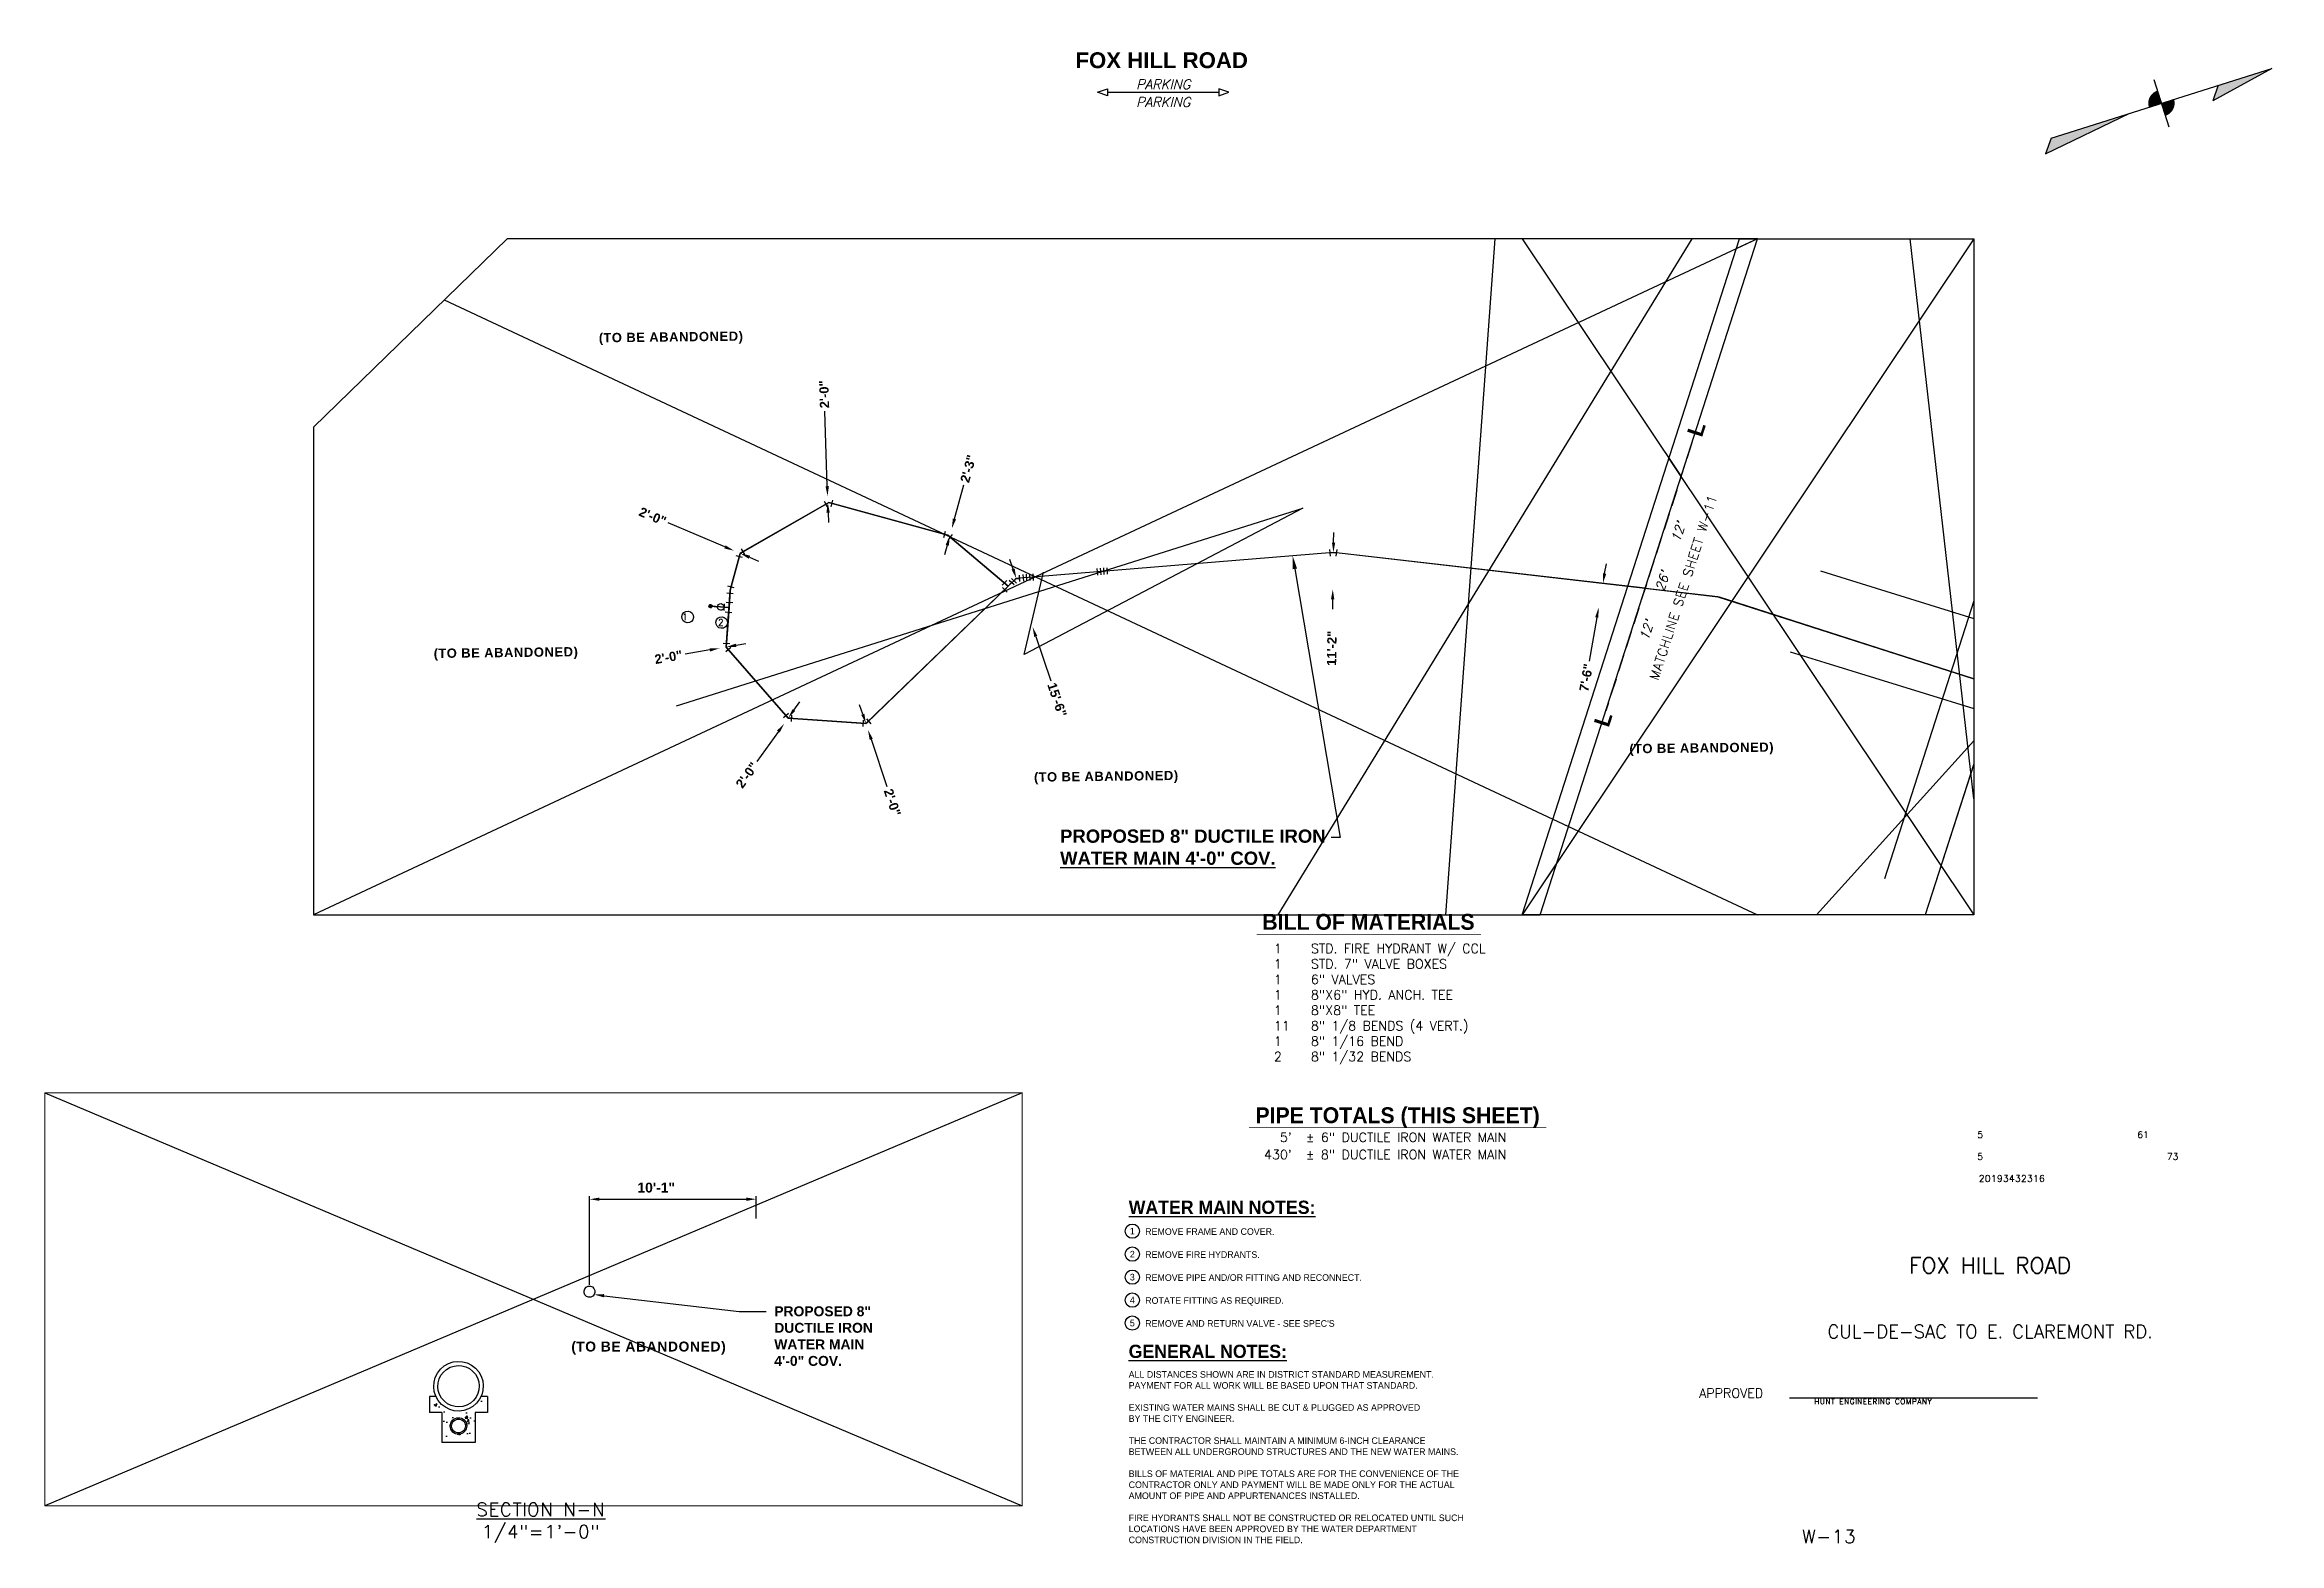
# Paper-space layout 'W13' of a CAD drawing. Header units: feet. Extents: x 1.6 to 35.3, y 0.8 to 23.4.
# The model-space entities are those that its viewports show. They can reach past a viewport. Long polylines and large blocks are cut down to what shows.
import ezdxf
from ezdxf import colors
from ezdxf.entities.mleader import LeaderData, LeaderLine
from ezdxf.enums import TextEntityAlignment as Align
from ezdxf.math import Vec2, Vec3

# ---------------------------------------------------------------- set-up
doc = ezdxf.new("R2010")
doc.units = ezdxf.units.FT
doc.header["$LTSCALE"] = 20
doc.linetypes.add('DASHED2', pattern=[0.375, 0.25, -0.125])
for name, color, linetype, plot in [('_Non-Plottable Layer', 21, 'Continuous', False), ('CALC', 10, 'Continuous', False), ('VIEWPORT', 5, 'Continuous', False)]:
    doc.layers.add(name, color=color, linetype=linetype, plot=plot)
for name, color, linetype in [('AlbertToolLayer', 40, 'Continuous'), ('BORDER', 4, 'Continuous'), ('C-EX-DIMENSION', 10, 'Continuous'), ('C-EX-ROW', 4, 'Continuous'), ('C-PR-WATER', 4, 'Continuous'), ('C-PR-WATER-ABAND', 3, 'Continuous'), ('C-PR-WATER-ABAND-OFF', 3, 'Continuous'), ('C-PR-WATER-DIM', 4, 'Continuous'), ('C-PR-WATER-FITTING', 4, 'Continuous'), ('C-PR-WATER-TXT', 4, 'Continuous'), ('C-PR-WATER-TXT (W-2)', 4, 'Continuous'), ('C-PR-WATER-TXT-#', 6, 'Continuous'), ('G-HATCH', 252, 'Continuous'), ('NOTES', 7, 'Continuous'), ('SECTION-UTILITIES', 2, 'Continuous')]:
    doc.layers.add(name, color=color, linetype=linetype)
doc.layers.add('C-EX-ROAD-NAME', color=3, linetype='Continuous', lineweight=30)
doc.styles.add('ARIAL', font='arialbd.ttf', dxfattribs={"height": 0.24})
doc.styles.add('BOLD', font='BOLD.SHX')
doc.styles.add('Copy of PROPOSED', font='arialbd.ttf', dxfattribs={"height": 0.6})
doc.styles.add('EXISTING', font='simplex.shx', dxfattribs={"oblique": 15, "height": 2.8})
doc.styles.add('L100', font='MONOPLEX', dxfattribs={"height": 2})
doc.styles.add('L140Proposed', font='simplex.shx', dxfattribs={"height": 1.6})
doc.styles.add('PROPOSED', font='simplex.shx')
doc.styles.add('PROPOSED PLAN', font='arialbd.ttf', dxfattribs={"height": 2.8})
doc.styles.add('PROPOSED SECTION', font='arialbd.ttf')
doc.styles.add('Simplex Ob', font='simplex.shx', dxfattribs={"oblique": 15})
doc.styles.add('SL80', font='simplex.shx', dxfattribs={"oblique": 15, "height": 1.6})
doc.styles.get("Standard").update_dxf_attribs({"font": 'simplex.shx'})
doc.dimstyles.new('Copy of PWD Proposed Section', dxfattribs={"dimtxt": 0.6, "dimasz": 0.6, "dimexe": 0.18, "dimexo": 0.0625, "dimgap": 0.07, "dimtad": 0, "dimdec": 0, "dimlfac": 12, "dimzin": 1, "dimdsep": 46, "dimlunit": 4, "dimtxsty": 'Copy of PROPOSED', "dimcen": 0, "dimclrd": 3, "dimclre": 256, "dimclrt": 3, "dimadec": 1, "dimazin": 0, "dimtfac": 1, "dimtdec": 0, "dimtmove": 2, "dimatfit": 2, "dimfxl": 0.18, "dimfrac": 2, "dimtolj": 1, "dimtzin": 0, "dimlwd": -1, "dimarcsym": 0})
doc.dimstyles.new('PWD Proposed', dxfattribs={"dimtxt": 2.8, "dimasz": 3, "dimexe": 0.18, "dimexo": 0.0625, "dimgap": 1, "dimtad": 0, "dimdec": 0, "dimlfac": 12, "dimzin": 1, "dimdsep": 46, "dimlunit": 4, "dimtxsty": 'PROPOSED PLAN', "dimcen": 0, "dimse1": 1, "dimse2": 1, "dimclrd": 256, "dimclrt": 3, "dimadec": 1, "dimazin": 0, "dimtfac": 1, "dimtdec": 0, "dimtofl": 0, "dimtmove": 0, "dimatfit": 1, "dimfxl": 0.18, "dimfrac": 2, "dimtolj": 1, "dimtzin": 0, "dimlwd": -1, "dimarcsym": 0})

psp = doc.layouts.new('W13')

# ---------------------------------------------------------------- texts
at = {"layer": 'BORDER', "color": 4, "linetype": 'DASHED2', "ltscale": 0.05, "char_height": 0.24, "width": 1.77635683940025e-15, "attachment_point": 5, "rotation": 72.1827, "style": 'ARIAL'}
for insert in [(26.528, 17.608), (25.119, 13.223)]:
    psp.add_mtext('L', dxfattribs=dict(at, insert=insert))
at = {"layer": 'BORDER', "color": 4, "insert": (26.398, 15.195), "char_height": 0.14, "width": 6.0853, "attachment_point": 8, "rotation": 72.1827, "style": 'PROPOSED'}
psp.add_mtext('{\\T1.063;MATCHLINE SEE SHEET W-11}', dxfattribs=at)
at = {"layer": 'BORDER', "color": 4, "attachment_point": 5, "style": 'PROPOSED'}
for s, insert, char_height, width in [('FOX HILL ROAD', (30.969, 4.969), 0.24, 4.59784), ('CUL-DE-SAC TO E. CLAREMONT RD.', (30.969, 3.969), 0.19995, 7.31273)]:
    psp.add_mtext(s, dxfattribs=dict(at, insert=insert, char_height=char_height, width=width))
at = {"layer": 'BORDER', "color": 3, "attachment_point": 1, "style": 'PROPOSED'}
for s, insert, char_height, width in [('APPROVED', (26.572, 3.109), 0.14, 1.25), ('{\\T1.063; \\P\\H0.83295x;       W-13}', (27.104, 1.374), 0.24, 2.25668)]:
    psp.add_mtext(s, dxfattribs=dict(at, insert=insert, char_height=char_height, width=width))
at = {"layer": 'BORDER', "insert": (9.062, 1.379), "char_height": 0.2, "width": 5, "attachment_point": 2, "style": 'PROPOSED'}
psp.add_mtext('{\\T1.063;\\LSECTION N-N\\P\\l1/4"=1\'-0"}', dxfattribs=at)
at = {"layer": 'C-EX-DIMENSION', "insert": (26.016, 15.309), "char_height": 0.14, "width": 2.28477, "attachment_point": 5, "rotation": 72.1827, "style": 'SL80'}
psp.add_mtext("12'     26'     12'", dxfattribs=at)
at = {"layer": 'C-EX-ROAD-NAME', "insert": (18.446, 23.303), "char_height": 0.24, "width": 6.96485, "attachment_point": 2, "style": 'EXISTING'}
psp.add_mtext('\\pxqc;{\\fArial|b1|i0|c0|p34;\\Q0;FOX HILL ROAD}', dxfattribs=at)
at = {"layer": 'NOTES', "style": 'BOLD'}
for s, p in [('BILL OF MATERIALS%%U', (21.572, 10.042)), ('PIPE TOTALS (THIS SHEET)', (22.012, 7.119))]:
    psp.add_text(s, height=0.24, dxfattribs=at).set_placement(p, align=Align.CENTER)
at = {"layer": 'NOTES'}
for s, height, style, p in [('5      ', 0.1, 'PROPOSED', (30.776, 6.895)), ('61', 0.1, 'PROPOSED', (33.196, 6.895)), ('5      ', 0.1, 'PROPOSED', (30.776, 6.564)), ('73', 0.1, 'PROPOSED', (33.642, 6.564)), ('%%UGENERAL NOTES:', 0.2, 'BOLD', (17.947, 3.571))]:
    psp.add_text(s, height=height, dxfattribs=dict(at, style=style)).set_placement(p)
at = {"layer": 'NOTES', "char_height": 0.1452, "attachment_point": 5, "rotation": 359.9887, "style": 'Simplex Ob'}
for insert, width in [((18.469, 22.82), 2.74099), ((18.469, 22.55), 1.77335)]:
    psp.add_mtext('PARKING', dxfattribs=dict(at, insert=insert, width=width))
at = {"layer": 'NOTES', "attachment_point": 1}
for s, insert, char_height, width, style in [('\\A1;1^ISTD. FIRE HYDRANT W/ CCL\\P1^ISTD. 7" VALVE BOXES\\P1^I6" VALVES\\P1^I8"X6" HYD. ANCH. TEE\\P1^I8"X8" TEE\\P11^I8" 1/8 BENDS (4 VERT.)\\P1^I8" 1/16 BEND\\P2^I8" 1/32 BENDS', (20.142, 9.829), 0.14, 3.80478, 'L140Proposed'), ('\\pxql;{\\H1.067x;\\Q0;\\T1.063;20193432316}', (30.798, 6.333), 0.09375, 4.74122, 'EXISTING'), ('ALL DISTANCES SHOWN ARE IN DISTRICT STANDARD MEASUREMENT.\\PPAYMENT FOR ALL WORK WILL BE BASED UPON THAT STANDARD.\\P\\PEXISTING WATER MAINS SHALL BE CUT & PLUGGED AS APPROVED\\PBY THE CITY ENGINEER.\\P\\PTHE CONTRACTOR SHALL MAINTAIN A MINIMUM 6-INCH CLEARANCE\\PBETWEEN ALL UNDERGROUND STRUCTURES AND THE NEW WATER MAINS.\\P\\PBILLS OF MATERIAL AND PIPE TOTALS ARE FOR THE CONVENIENCE OF THE CONTRACTOR ONLY AND PAYMENT WILL BE MADE ONLY FOR THE ACTUAL AMOUNT OF PIPE AND APPURTENANCES INSTALLED.\\P\\PFIRE HYDRANTS SHALL NOT BE CONSTRUCTED OR RELOCATED UNTIL SUCH LOCATIONS HAVE BEEN APPROVED BY THE WATER DEPARTMENT CONSTRUCTION DIVISION IN THE FIELD.', (17.947, 3.372), 0.1, 5.33211, 'L100'), ('{\\T1.125;HUNT ENGINEERING COMPANY}', (28.311, 2.953), 0.08, 3.5, 'PROPOSED')]:
    psp.add_mtext(s, dxfattribs=dict(at, insert=insert, char_height=char_height, width=width, style=style))
at = {"layer": 'NOTES', "linetype": 'Continuous', "char_height": 0.14, "style": 'L140Proposed'}
for s, width, heights, insert, attachment_point in [("5'", 0.58143, [0.167], (20.414, 6.975), 3), ('\\pxql;%%P 6" DUCTILE IRON WATER MAIN', 4.08312, [0], (20.625, 6.975), 1), ("430'", 0.58143, [0.167], (20.414, 6.714), 3), ('\\pxql;%%P 8" DUCTILE IRON WATER MAIN', 4.08312, [0], (20.625, 6.714), 1)]:
    psp.add_mtext_dynamic_manual_height_columns(s, width=width, gutter_width=14, heights=heights, dxfattribs=dict(at, insert=insert, attachment_point=attachment_point))

msp = doc.modelspace()

# ---------------------------------------------------------------- texts
at = {"layer": 'C-PR-WATER-ABAND', "insert": (2707320.434, 271585.227, -97.826), "char_height": 0.6, "width": 11.04811, "attachment_point": 1, "rotation": 324.67389, "style": 'PROPOSED SECTION'}
msp.add_mtext('{\\T1.063;(TO BE ABANDONED)}', dxfattribs=at)
at = {"layer": 'C-PR-WATER-ABAND', "color": 4, "char_height": 2.8, "width": 48.18924, "attachment_point": 2, "rotation": 73.16547, "style": 'ARIAL'}
for insert in [(2706014.024, 270756.272), (2705968.048, 270582.031), (2705801.831, 270496.514), (2705877.785, 270420.214)]:
    msp.add_mtext('\\pxql;{\\T1.063;\\C3;(TO BE ABANDONED)}', dxfattribs=dict(at, insert=insert))
at = {"layer": 'C-PR-WATER-ABAND-OFF', "color": 4, "insert": (2705882.987, 270758.788), "char_height": 2.8, "width": 48.18924, "attachment_point": 2, "rotation": 325.07361, "style": 'ARIAL'}
msp.add_mtext('\\pxql;{\\T1.063;\\C3;(TO BE ABANDONED)}', dxfattribs=at)

# ---------------------------------------------------------------- blocks, each defined once
blk = doc.blocks.new('PWD Noth Arrow')
at = {"layer": 'BORDER'}
for points in [[(0, 18), (4, 15), (0, 35)], [(0, 4), (0, 0), (4, 0, 0.414214)], [(0, 0), (-4, 0, 0.414214), (0, -4)], [(0, -35), (4, -38), (0, -10)]]:
    blk.add_hatch(color=0, dxfattribs=at).paths.add_polyline_path(points)
at = {"layer": 'BORDER', "color": 0}
for p, q in [((0, -35), (0, 35)), ((0, 35), (4, 15)), ((0, 18), (4, 15)), ((-7.5, 0), (7.5, 0)), ((4, -38), (0, -10)), ((0, -35), (4, -38))]:
    blk.add_line(p, q, dxfattribs=at)
blk = doc.blocks.new('A$C6E5C789D')
at = {"layer": 'NOTES'}
for centre in [(17.341, 5.482), (17.341, 5.135), (17.341, 4.787), (17.341, 4.44), (17.341, 4.093)]:
    blk.add_circle(centre, 0.108, dxfattribs=at)
for s, height, style, p in [('%%uWATER MAIN NOTES:', 0.2, 'BOLD', (17.287, 5.743)), ('REMOVE FRAME AND COVER.', 0.1, 'L100', (17.536, 5.426)), ('REMOVE FIRE HYDRANTS.', 0.1, 'L100', (17.536, 5.078)), ('REMOVE PIPE AND/OR FITTING AND RECONNECT.', 0.1, 'L100', (17.536, 4.731)), ('ROTATE FITTING AS REQUIRED.', 0.1, 'L100', (17.536, 4.384)), ("REMOVE AND RETURN VALVE - SEE SPEC'S", 0.1, 'L100', (17.536, 4.037))]:
    blk.add_text(s, height=height, dxfattribs=dict(at, style=style)).set_placement(p)
at = {"layer": 'NOTES', "style": 'L100'}
for s, p in [('1', (17.341, 5.482)), ('2', (17.341, 5.135)), ('3', (17.341, 4.787)), ('4', (17.341, 4.44)), ('5', (17.341, 4.093))]:
    blk.add_text(s, height=0.1, dxfattribs=at).set_placement(p, align=Align.MIDDLE)
blk = doc.blocks.new('*U120')
at = {"layer": 'C-PR-WATER-FITTING'}
for p, q in [((0, -1.41), (-1.41, 0)), ((1, -1), (1, 1))]:
    blk.add_line(p, q, dxfattribs=at)
at = {"layer": 'C-PR-WATER-FITTING', "flags": 128}
blk.add_lwpolyline([(-0.71, -0.71), (0, 0), (1, 0)], dxfattribs=at)
blk = doc.blocks.new('*U117')
at = {"layer": 'C-PR-WATER-FITTING'}
for p, q in [((-0.54, -1.31), (-1.31, 0.54)), ((1, -1), (1, 1))]:
    blk.add_line(p, q, dxfattribs=at)
blk.add_lwpolyline([(-0.92, -0.38), (0, 0)], dxfattribs=at)
at = {"layer": 'C-PR-WATER-FITTING', "flags": 128}
blk.add_lwpolyline([(0, 0), (1, 0)], dxfattribs=at)
blk = doc.blocks.new('*U115')
at = {"layer": 'C-PR-WATER-FITTING'}
for p, q in [((-0.79, -1.18), (-1.18, 0.79)), ((1, -1), (1, 1))]:
    blk.add_line(p, q, dxfattribs=at)
blk.add_lwpolyline([(-0.98, -0.2), (0, 0)], dxfattribs=at)
at = {"layer": 'C-PR-WATER-FITTING', "flags": 128}
blk.add_lwpolyline([(0, 0), (1, 0)], dxfattribs=at)
blk = doc.blocks.new('*U116')
at = {"layer": 'C-PR-WATER-FITTING'}
for p, q in [((-0.1, 3.16), (1.81, 2.59)), ((-0.39, 2.2), (1.53, 1.63)), ((-0.96, 0.29), (0.96, -0.29)), ((-0.67, 1.24), (1.24, 0.67))]:
    blk.add_line(p, q, dxfattribs=at)
blk = doc.blocks.new('*U260')
at = {"layer": 'C-PR-WATER-FITTING'}
blk.add_line((1.11, 1.01), (-1.1, -1.02), dxfattribs=at)
for points in [[(-0.28, 1.77), (-1.75, 0.42)], [(1.78, 0.27), (0.43, 1.74)], [(0, -0.01), (-1.01, 1.1)], [(-0.43, -1.76), (-1.78, -0.28)]]:
    blk.add_lwpolyline(points, dxfattribs=at)
blk = doc.blocks.new('*U118')
at = {"layer": 'C-PR-WATER-FITTING'}
for p, q in [((1, -0.09), (-1, 0.09)), ((0.9, -1.09), (-1.09, -0.9)), ((0.81, -2.08), (-1.18, -1.9)), ((0.72, -3.08), (-1.27, -2.89))]:
    blk.add_line(p, q, dxfattribs=at)
blk = doc.blocks.new('*U119')
at = {"layer": 'C-PR-WATER-FITTING'}
for p, q in [((1, -0.09), (-1, 0.09)), ((0.9, -1.09), (-1.09, -0.9)), ((0.81, -2.08), (-1.18, -1.9)), ((0.72, -3.08), (-1.27, -2.89))]:
    blk.add_line(p, q, dxfattribs=at)
blk = doc.blocks.new('*U262')
at = {"layer": 'C-PR-WATER-FITTING'}
blk.add_line((-1.25, -0.83), (1.25, 0.82), dxfattribs=at)
for points in [[(0.7, 1.65), (1.8, -0.02)], [(-1.8, 0), (-0.7, -1.67)], [(-0.01, -1.81), (1.66, -0.71)], [(0, -0.01), (0.83, -1.26)]]:
    blk.add_lwpolyline(points, dxfattribs=at)
blk.add_circle((1.38, -2.09), 1, dxfattribs=at)
blk = doc.blocks.new('*U261')
at = {"layer": 'C-PR-WATER-FITTING'}
h = blk.add_hatch(color=256, dxfattribs=at)
h.dxf.hatch_style = 1
h.paths.add_polyline_path([(0.5, -0.01, 1), (-0.5, -0.01, 1)])
blk.add_circle((0, -0.01), 0.5, dxfattribs=at)
blk = doc.blocks.new('*D147')
at = {"layer": 'C-PR-WATER-DIM', "linetype": 'Continuous', "transparency": 16777216}
for p, q in [((2705987.8, 270798.93), (2705985.31, 270800.61)), ((2706000.4, 270790.43), (2706008.96, 270784.66))]:
    blk.add_line(p, q, dxfattribs=at)
at = {"layer": 'C-PR-WATER-DIM', "transparency": 16777216}
for points in [[(2705988.08, 270799.35), (2705987.52, 270798.52), (2705990.29, 270797.26)], [(2706000.68, 270790.85), (2706000.12, 270790.02), (2705997.91, 270792.11)]]:
    blk.add_solid(points, dxfattribs=at)
at = {"layer": 'C-PR-WATER-DIM', "transparency": 16777216, "insert": (2706013.16, 270781.83), "char_height": 2.8, "attachment_point": 5, "rotation": 325.9959, "style": 'PROPOSED PLAN'}
blk.add_mtext('\\A1;9\'-2"', dxfattribs=at)
blk = doc.blocks.new('*D153')
at = {"layer": 'C-PR-WATER-DIM', "linetype": 'Continuous', "transparency": 16777216}
for p, q in [((2705955.65, 270741.57), (2705952.99, 270742.96)), ((2705967.61, 270735.33), (2705979.5, 270729.12))]:
    blk.add_line(p, q, dxfattribs=at)
at = {"layer": 'C-PR-WATER-DIM', "transparency": 16777216}
for points in [[(2705955.88, 270742.02), (2705955.42, 270741.13), (2705958.31, 270740.19)], [(2705967.85, 270735.77), (2705967.38, 270734.88), (2705964.96, 270736.72)]]:
    blk.add_solid(points, dxfattribs=at)
at = {"layer": 'C-PR-WATER-DIM', "transparency": 16777216, "insert": (2705983.96, 270726.79), "char_height": 2.8, "attachment_point": 5, "rotation": 152.4253, "style": 'PROPOSED PLAN'}
blk.add_mtext('\\A1;7\'-6"', dxfattribs=at)
blk = doc.blocks.new('*D154')
at = {"layer": 'C-PR-WATER-DIM', "linetype": 'Continuous', "transparency": 16777216}
for p, q in [((2705922.05, 270666.25), (2705919.2, 270667.2)), ((2705938.32, 270660.83), (2705941.16, 270659.88))]:
    blk.add_line(p, q, dxfattribs=at)
at = {"layer": 'C-PR-WATER-DIM', "transparency": 16777216}
for points in [[(2705922.2, 270666.73), (2705921.89, 270665.78), (2705924.89, 270665.3)], [(2705938.48, 270661.3), (2705938.16, 270660.35), (2705935.47, 270661.77)]]:
    blk.add_solid(points, dxfattribs=at)
at = {"layer": 'C-PR-WATER-DIM', "transparency": 16777216, "insert": (2705952.38, 270656.11), "char_height": 2.8, "attachment_point": 5, "rotation": 161.5552, "style": 'PROPOSED PLAN'}
blk.add_mtext('\\A1;11\'-2"', dxfattribs=at)
blk = doc.blocks.new('*D155')
at = {"layer": 'C-PR-WATER-DIM', "linetype": 'Continuous', "transparency": 16777216}
for p, q in [((2705880.77, 270559.09), (2705871.8, 270564.88)), ((2705887.67, 270554.63), (2705890.19, 270553))]:
    blk.add_line(p, q, dxfattribs=at)
at = {"layer": 'C-PR-WATER-DIM', "transparency": 16777216}
for points in [[(2705881.04, 270559.51), (2705880.5, 270558.67), (2705883.29, 270557.46)], [(2705887.95, 270555.05), (2705887.4, 270554.21), (2705885.15, 270556.26)]]:
    blk.add_solid(points, dxfattribs=at)
at = {"layer": 'C-PR-WATER-DIM', "transparency": 16777216, "insert": (2705867.54, 270567.64), "char_height": 2.8, "attachment_point": 5, "rotation": 147.1483, "style": 'PROPOSED PLAN'}
blk.add_mtext('\\A1;2\'-3"', dxfattribs=at)
blk = doc.blocks.new('*D156')
at = {"layer": 'C-PR-WATER-DIM', "linetype": 'Continuous', "transparency": 16777216}
for p, q in [((2705859.74, 270525.39), (2705837.89, 270531.5)), ((2705867.44, 270523.23), (2705870.33, 270522.42))]:
    blk.add_line(p, q, dxfattribs=at)
at = {"layer": 'C-PR-WATER-DIM', "transparency": 16777216}
for points in [[(2705859.88, 270525.87), (2705859.61, 270524.9), (2705862.63, 270524.58)], [(2705867.58, 270523.71), (2705867.31, 270522.75), (2705864.56, 270524.04)]]:
    blk.add_solid(points, dxfattribs=at)
at = {"layer": 'C-PR-WATER-DIM', "transparency": 16777216, "insert": (2705833, 270532.87), "char_height": 2.8, "attachment_point": 5, "rotation": 164.3673, "style": 'PROPOSED PLAN'}
blk.add_mtext('\\A1;2\'-0"', dxfattribs=at)
blk = doc.blocks.new('*D157')
at = {"layer": 'C-PR-WATER-DIM', "linetype": 'Continuous', "transparency": 16777216}
for p, q in [((2705873.14, 270496.49), (2705875.09, 270498.78)), ((2705867.95, 270490.37), (2705855.89, 270476.17))]:
    blk.add_line(p, q, dxfattribs=at)
at = {"layer": 'C-PR-WATER-DIM', "transparency": 16777216}
for points in [[(2705872.76, 270496.82), (2705873.53, 270496.17), (2705871.2, 270494.21)], [(2705867.56, 270490.69), (2705868.33, 270490.05), (2705869.89, 270492.66)]]:
    blk.add_solid(points, dxfattribs=at)
at = {"layer": 'C-PR-WATER-DIM', "transparency": 16777216, "insert": (2705852.61, 270472.3), "char_height": 2.8, "attachment_point": 5, "rotation": 49.6757, "style": 'PROPOSED PLAN'}
blk.add_mtext('\\A1;2\'-0"', dxfattribs=at)
blk = doc.blocks.new('*D158')
at = {"layer": 'C-PR-WATER-DIM', "linetype": 'Continuous', "transparency": 16777216}
for p, q in [((2705897.32, 270484.63), (2705897.71, 270487.61)), ((2705896.27, 270476.69), (2705895.27, 270469.1))]:
    blk.add_line(p, q, dxfattribs=at)
at = {"layer": 'C-PR-WATER-DIM', "transparency": 16777216}
for points in [[(2705896.82, 270484.7), (2705897.81, 270484.57), (2705896.93, 270481.66)], [(2705895.77, 270476.75), (2705896.77, 270476.62), (2705896.66, 270479.66)]]:
    blk.add_solid(points, dxfattribs=at)
at = {"layer": 'C-PR-WATER-DIM', "transparency": 16777216, "insert": (2705894.6, 270464.07), "char_height": 2.8, "attachment_point": 5, "rotation": 82.4833, "style": 'PROPOSED PLAN'}
blk.add_mtext('\\A1;2\'-0"', dxfattribs=at)
blk = doc.blocks.new('*D159')
at = {"layer": 'C-PR-WATER-DIM', "linetype": 'Continuous', "transparency": 16777216}
for p, q in [((2705921.25, 270495.42), (2705919.45, 270497.83)), ((2705926.04, 270488.99), (2705932.72, 270480.05))]:
    blk.add_line(p, q, dxfattribs=at)
at = {"layer": 'C-PR-WATER-DIM', "transparency": 16777216}
for points in [[(2705921.65, 270495.72), (2705920.85, 270495.12), (2705923.04, 270493.02)], [(2705926.44, 270489.29), (2705925.64, 270488.7), (2705924.25, 270491.4)]]:
    blk.add_solid(points, dxfattribs=at)
at = {"layer": 'C-PR-WATER-DIM', "transparency": 16777216, "insert": (2705935.75, 270475.98), "char_height": 2.8, "attachment_point": 5, "rotation": 126.7293, "style": 'PROPOSED PLAN'}
blk.add_mtext('\\A1;2\'-0"', dxfattribs=at)
blk = doc.blocks.new('*D160')
at = {"layer": 'C-PR-WATER-DIM', "linetype": 'Continuous', "transparency": 16777216}
for p, q in [((2705936.71, 270515.05), (2705951.76, 270515.31)), ((2705928.71, 270514.91), (2705925.71, 270514.85))]:
    blk.add_line(p, q, dxfattribs=at)
at = {"layer": 'C-PR-WATER-DIM', "transparency": 16777216}
for points in [[(2705928.7, 270515.41), (2705928.72, 270514.41), (2705931.71, 270514.96)], [(2705936.7, 270515.55), (2705936.72, 270514.55), (2705933.71, 270514.99)]]:
    blk.add_solid(points, dxfattribs=at)
at = {"layer": 'C-PR-WATER-DIM', "transparency": 16777216, "insert": (2705956.84, 270515.4), "char_height": 2.8, "attachment_point": 5, "rotation": 1.0142, "style": 'PROPOSED PLAN'}
blk.add_mtext('\\A1;2\'-0"', dxfattribs=at)
blk = doc.blocks.new('*D196')
at = {"layer": 'C-PR-WATER-TXT', "lineweight": -2, "transparency": 16777216}
for p, q in [((2707323.31, 271587.39), (2707326.41, 271591.76)), ((2707333.85, 271584.83), (2707334.63, 271585.93))]:
    blk.add_line(p, q, dxfattribs=at)
at = {"layer": 'C-PR-WATER-TXT', "color": 3, "linetype": 'Continuous', "transparency": 16777216}
blk.add_line((2707326.79, 271591.27), (2707334.04, 271586.13), dxfattribs=at)
at = {"layer": 'C-PR-WATER-TXT', "color": 3, "transparency": 16777216}
for points in [[(2707326.74, 271591.19), (2707326.85, 271591.35), (2707326.3, 271591.61)], [(2707333.98, 271586.05), (2707334.1, 271586.21), (2707334.53, 271585.79)]]:
    blk.add_solid(points, dxfattribs=at)
at = {"layer": 'C-PR-WATER-TXT', "color": 3, "transparency": 16777216, "insert": (2707330, 271589.85), "char_height": 0.6, "attachment_point": 5, "rotation": 324.6855, "style": 'Copy of PROPOSED'}
blk.add_mtext('\\A1;10\'-1"', dxfattribs=at)
blk = doc.blocks.new('*D226')
at = {"layer": 'C-PR-WATER-DIM', "linetype": 'Continuous', "transparency": 16777216}
for p, q in [((2705922.05, 270571.86), (2705936.19, 270572.13)), ((2705900.54, 270571.45), (2705897.54, 270571.4))]:
    blk.add_line(p, q, dxfattribs=at)
at = {"layer": 'C-PR-WATER-DIM', "transparency": 16777216}
for points in [[(2705900.53, 270571.95), (2705900.55, 270570.95), (2705903.54, 270571.51)], [(2705922.04, 270572.36), (2705922.06, 270571.36), (2705919.05, 270571.8)]]:
    blk.add_solid(points, dxfattribs=at)
at = {"layer": 'C-PR-WATER-DIM', "transparency": 16777216, "insert": (2705942.24, 270572.24), "char_height": 2.8, "attachment_point": 5, "rotation": 1.0812, "style": 'PROPOSED PLAN'}
blk.add_mtext('\\A1;15\'-6"', dxfattribs=at)

# ---------------------------------------------------------------- dimensions: what is measured, and where the dimension line sits
at = {"layer": 'C-PR-WATER-DIM'}
for base, p1, p2, angle, override, picture, middle in [((2705997.913, 270792.111), (2705987.453, 270793.059), (2705995.082, 270787.913), 325.99585, {"dimclrt": 256}, '*D147', (2706013.155, 270781.828)), ((2705964.955, 270736.716), (2705956.789, 270737.27), (2705963.433, 270733.8), 332.42529, {"dimclrt": 256}, '*D153', (2705983.963, 270726.79)), ((2705935.471, 270661.774), (2705924.892, 270665.303), (2705935.471, 270661.774), 341.55525, {"dimclrt": 256, "dimtmove": 2}, '*D154', (2705952.38, 270656.11)), ((2705919.054, 270571.804), (2705903.54, 270571.511), (2705919.054, 270571.804), 1.08118, {"dimclrt": 256}, '*D226', (2705942.24, 270572.242)), ((2705885.154, 270556.259), (2705882.919, 270556.88), (2705884.779, 270555.679), 327.14827, {"dimclrt": 256}, '*D155', (2705867.537, 270567.635)), ((2705862.629, 270524.578), (2705864.646, 270524.361), (2705862.72, 270524.9), 164.36725, {"dimclrt": 256}, '*D156', (2705833.001, 270532.868)), ((2705933.714, 270514.994), (2705931.711, 270515.044), (2705933.712, 270515.079), 1.01417, {"dimclrt": 256}, '*D160', (2705956.836, 270515.403)), ((2705869.887, 270492.656), (2705871.164, 270494.24), (2705869.848, 270492.69), 229.67573, {"dimclrt": 256}, '*D157', (2705852.607, 270472.298)), ((2705924.249, 270491.399), (2705923.042, 270493.02), (2705924.25, 270491.4), 306.72926, {"dimclrt": 256}, '*D159', (2705935.753, 270475.981)), ((2705896.662, 270479.662), (2705896.931, 270481.658), (2705896.667, 270479.661), 262.48329, {"dimclrt": 256}, '*D158', (2705894.605, 270464.067))]:
    dim = msp.add_linear_dim(base=base, p1=p1, p2=p2, angle=angle, dimstyle='PWD Proposed', override=override, dxfattribs=at)
    dim.commit()
    dim.dimension.update_dxf_attribs({"geometry": picture, "text_midpoint": middle, "dimtype": 161})
at = {"layer": 'C-PR-WATER-TXT', "color": 3}
dim = msp.add_linear_dim(base=(2707334.529, 271585.786), p1=(2707323.274, 271587.338), p2=(2707333.818, 271584.782), angle=324.68546, dimstyle='Copy of PWD Proposed Section', override={"dimtxt": 1}, dxfattribs=at)
dim.commit()
dim.dimension.update_dxf_attribs({"geometry": '*D196', "text_midpoint": (2707329.997, 271589.851), "dimtype": 160})

# ---------------------------------------------------------------- hatches: boundary and pattern name
at = {"layer": 'G-HATCH'}
h = msp.add_hatch(dxfattribs=at)
h.set_pattern_fill('AR-CONC', color=256, scale=0.254007, angle=-35.3693)
h.set_pattern_definition([(14.6307, (2707329.7105, 271622.1664), (1.393374, -1.184567), [0.190505, -2.09556]), (319.6307, (2707329.7105, 271622.1664), (0.81856, 1.762), [0.152404, -1.676445]), (65.082, (2707329.8266, 271622.0677), (2.211934, 0.57743), [0.161904, -1.78095]), (10.815, (2707330.0045, 271622.5806), (1.96718, -1.912), [0.28576, -3.14334]), (61.266, (2707330.1685, 271622.4213), (3.36819, 0.64342), [0.24286, -2.67142]), (315.815, (2707330.0045, 271622.5806), (3.36819, 0.64342), [0.2286, -2.51467]), (345.6307, (2707330.1381, 271622.33), (0.644383, -1.711567), [0.190505, -2.09556]), (290.6307, (2707330.1381, 271622.33), (1.57016, 1.14423), [0.152404, -1.676445]), (36.082, (2707330.1918, 271622.1874), (2.214545, -0.567336), [0.161904, -1.78095]), (2.1307, (2707329.7105, 271622.1664), (0.514642, 0.671634), [0, -1.656125, 0, -1.701846, 0, -1.682796]), (332.1307, (2707329.7105, 271622.1664), (1.124793, 0.43014), [0, -0.970306, 0, -1.618024, 0, -0.641367]), (292.1307, (2707329.2486, 271622.49426), (1.072527, -0.831599), [0, -0.635017, 0, -1.981254, 0, -2.62897]), (282.1307, (2707329.0414, 271622.6413), (1.35512, -0.650117), [0, -0.825522, 0, -1.315756, 0, -1.86695])])
h.paths.add_polyline_path([(2707311.447, 271584.841, 1), (2707312.388, 271585.18, 1)], flags=16)
h.paths.add_polyline_path([(2707311.525, 271584.869, 1), (2707312.309, 271585.151, 1)], flags=0)
edge = h.paths.add_edge_path()
edge.add_arc((2707313.307, 271586.971), 1.5, 169.32762, 300.02015, ccw=False)
edge.add_line((2707311.833, 271587.249), (2707311.517, 271587.473))
edge.add_line((2707311.517, 271587.473), (2707310.963, 271586.691))
edge.add_line((2707310.963, 271586.691), (2707311.575, 271586.257))
edge.add_line((2707311.575, 271586.257), (2707310.523, 271584.772))
edge.add_line((2707310.523, 271584.772), (2707312.155, 271583.616))
edge.add_line((2707312.155, 271583.616), (2707313.207, 271585.101))
edge.add_line((2707313.207, 271585.101), (2707313.819, 271584.667))
edge.add_line((2707313.819, 271584.667), (2707314.373, 271585.449))
edge.add_line((2707314.373, 271585.449), (2707314.057, 271585.672))

# ---------------------------------------------------------------- linework, layer by layer
at = {"layer": '_Non-Plottable Layer'}
msp.add_lwpolyline([(2705909.362, 270461.988), (2705909.362, 270660.469), (2705926.218, 270566.872), (2705904.222, 270579.974)], dxfattribs=at)
msp.add_lwpolyline([(2705909.362, 270461.988), (2705909.362, 270660.469), (2705926.218, 270566.872), (2705904.222, 270579.974)], dxfattribs=at)
at = {"layer": 'AlbertToolLayer'}
for p, q in [((2707303.15, 271615.909), (2707336.929, 271561.368)), ((2707303.15, 271615.909), (2707336.929, 271561.368)), ((2707351.366, 271581.737), (2707288.714, 271595.539)), ((2707351.366, 271581.737), (2707288.714, 271595.539)), ((2705906.603, 271056.041), (2706170.941, 270604.975)), ((2705906.603, 271056.041), (2706170.941, 270604.975)), ((2705787.78, 270888.382), (2706115.998, 270510.879)), ((2705787.78, 270888.382), (2706115.998, 270510.879)), ((2706295.356, 270780.523), (2705782.189, 270880.493)), ((2706295.356, 270780.523), (2705782.189, 270880.493)), ((2705892.684, 270878.444), (2706046.554, 270686.774)), ((2705892.684, 270878.444), (2706046.554, 270686.774)), ((2705851.619, 270748.269), (2706087.619, 270816.948)), ((2705851.619, 270748.269), (2706087.619, 270816.948)), ((2705873.022, 270816.117), (2705936.629, 270338.325)), ((2705873.022, 270816.117), (2705936.629, 270338.325)), ((2706184.35, 270607.323), (2705719.427, 270791.938)), ((2706184.35, 270607.323), (2705719.427, 270791.938)), ((2705741.694, 270399.821), (2706067.958, 270754.622)), ((2705741.694, 270399.821), (2706067.958, 270754.622))]:
    msp.add_line(p, q, dxfattribs=at)
at = {"layer": 'C-PR-WATER'}
for p, q in [((2706459.216, 270536.436), (2706041.028, 270832.843)), ((2706006.128, 270819.409), (2705972.632, 270772.147)), ((2705972.632, 270772.147), (2705924.892, 270665.303)), ((2705924.892, 270665.303), (2705903.538, 270571.511)), ((2705931.71, 270515.044), (2705903.538, 270571.511)), ((2705905.053, 270568.475), (2705884.824, 270555.749)), ((2705884.824, 270555.749), (2705864.646, 270524.361)), ((2705864.646, 270524.361), (2705871.201, 270494.206)), ((2705923.042, 270493.02), (2705931.711, 270515.044)), ((2705871.201, 270494.206), (2705880.912, 270487.963)), ((2705896.931, 270481.658), (2705923.042, 270493.02)), ((2705880.912, 270487.963), (2705896.931, 270481.658)), ((2705885.247, 270484.639), (2705885.812, 270486.035)), ((2705883.709, 270480.836), (2705884.497, 270482.785))]:
    msp.add_line(p, q, dxfattribs=at)
at = {"layer": 'C-PR-WATER', "color": 6, "linetype": 'Continuous'}
msp.add_circle((2707323.074, 271587.055), 0.333, dxfattribs=at)
at = {"layer": 'C-PR-WATER-TXT-#'}
for centre in [(2705889.459, 270482.547), (2705884.765, 270473.262)]:
    msp.add_circle(centre, 1.75, dxfattribs=at)
at = {"layer": 'CALC'}
for p, q in [((2705983.958, 270873.295), (2705974.191, 270859.521)), ((2705983.954, 270873.298), (2705975.058, 270860.745)), ((2705967.723, 270866.33), (2706069.114, 270794.473)), ((2705980.112, 270812.097), (2706011.472, 270857.293)), ((2706001.373, 270797.018), (2706032.098, 270841.488)), ((2705974.546, 270804.075), (2705980.112, 270812.097)), ((2705995.082, 270787.913), (2706001.373, 270797.018)), ((2705885.808, 270486.03), (2705883.709, 270480.836)), ((2705885.812, 270486.035), (2705884.266, 270482.216))]:
    msp.add_line(p, q, dxfattribs=at)
for points in [[(2705846.349, 270970.817), (2706234.887, 270695.438)], [(2706009.842, 270854.945), (2705846.349, 270970.817)], [(2705846.407, 270970.909), (2706234.887, 270695.438)], [(2705983.95, 270873.291), (2705974.48, 270859.929)], [(2706005.79, 270864.711), (2705997.073, 270852.42)], [(2706009.84, 270854.941), (2706031.021, 270839.929)], [(2706024.136, 270844.818), (2705972.632, 270772.147), (2705963.634, 270752.008)], [(2705963.813, 270752.569), (2705972.632, 270772.147), (2706024.14, 270844.815)], [(2706024.14, 270844.815), (2706015.423, 270832.524)], [(2706015.423, 270832.524), (2705972.921, 270772.555), (2705963.634, 270752.008)], [(2705963.587, 270751.903), (2705924.892, 270665.303), (2705903.538, 270571.511), (2705931.71, 270515.044), (2705923.042, 270493.02), (2705896.931, 270481.658), (2705880.912, 270487.963), (2705871.201, 270494.206), (2705864.646, 270524.361), (2705884.824, 270555.749), (2705905.05, 270568.481)], [(2705883.898, 270481.303), (2705885.808, 270486.03)]]:
    msp.add_lwpolyline(points, dxfattribs=at)
at = {"layer": 'SECTION-UTILITIES'}
for points in [[(2707311.517, 271587.473), (2707310.963, 271586.691)], [(2707311.575, 271586.257), (2707310.963, 271586.691)], [(2707311.833, 271587.249), (2707311.517, 271587.473)], [(2707311.575, 271586.257), (2707310.523, 271584.772)], [(2707314.373, 271585.449), (2707313.819, 271584.667)], [(2707314.373, 271585.449), (2707314.057, 271585.672)], [(2707312.155, 271583.616), (2707310.523, 271584.772)], [(2707313.207, 271585.101), (2707312.155, 271583.616)], [(2707313.819, 271584.667), (2707313.207, 271585.101)]]:
    msp.add_lwpolyline(points, dxfattribs=at)
for centre, radius in [((2707313.307, 271586.971), 1.5), ((2707313.307, 271586.971), 1.25), ((2707311.917, 271585.01), 0.5), ((2707311.917, 271585.01), 0.416)]:
    msp.add_circle(centre, radius, dxfattribs=at)

# ---------------------------------------------------------------- block references
at = {"layer": 'C-PR-WATER-FITTING'}
for name, p, rotation in [('*U115', (2705972.632, 270772.147), 54.67388887475934), ('*U116', (2705971.816, 270770.321), 172.5071740749816), ('*U116', (2705969.879, 270765.937), 172.5071740749816), ('*U115', (2705924.892, 270665.303), 65.92389502362255), ('*U118', (2705908.981, 270595.419), 172.5071740749816), ('*U119', (2705903.997, 270573.528), 172.5071740749816), ('*U120', (2705903.538, 270571.511), 74.17368923164642), ('*U260', (2705905.047, 270568.475), 76.9679612285863), ('*U117', (2705884.824, 270555.749), 34.76453455813422), ('*U120', (2705864.646, 270524.361), 57.26453478323896), ('*U120', (2705931.711, 270515.044), 248.5145387149411), ('*U120', (2705871.201, 270494.206), 102.2645350044856), ('*U120', (2705923.042, 270493.02), 203.5145387239899), ('*U115', (2705880.912, 270487.963), 147.2645350153535), ('*U262', (2705885.812, 270486.035), 304.6158786966087), ('*U120', (2705896.931, 270481.658), 158.5145388698641), ('*U261', (2705883.709, 270480.836), 83.92415502369693)]:
    msp.add_blockref(name, p, dxfattribs=dict(at, rotation=rotation))

msp.set_redraw_order([(e.dxf.handle, doc.entitydb.next_handle()) for e in msp.query("TEXT MTEXT ATTDEF DIMENSION ARC_DIMENSION")])  # texts and dimensions are drawn at this point

# ---------------------------------------------------------------- leaders
at = {"layer": 'C-PR-WATER-TXT'}
ml = msp.add_multileader_mtext('Standard', dxfattribs=at)
ml.set_content('PROPOSED 8" DUCTILE IRON\\PWATER MAIN 4\'-0" COV.', color=256, style='PROPOSED SECTION')
ml.set_leader_properties(color=256)
ml.build(insert=Vec2(0, 0))
ml.multileader.update_dxf_attribs({"dogleg_length": 15, "arrow_head_size": 0.6})
ctx = ml.context
ctx.base_point, ctx.char_height, ctx.arrow_head_size, ctx.landing_gap_size, ctx.plane_origin, ctx.plane_x_axis, ctx.plane_y_axis = Vec3(2707331.095, 271579.913, -97.826), 0.6, 0.6, 0.5, Vec3(2707396.546, 271575.696, -97.826), Vec3(0.8158742, -0.5782295), Vec3(0.5782295, 0.8158742)
notes = []
notes.append((ctx, [(0, (1, 1, 0), (2707329.776, 271580.847, -97.826), (0.8158742, -0.5782295), 1.616, [(0, [(2707323.202, 271586.747, -97.826)], 0, [])])]))
ctx.mtext.insert, ctx.mtext.text_direction, ctx.mtext.rotation, ctx.mtext.width, ctx.mtext.defined_height, ctx.mtext.flow_direction = Vec3(2707331.679, 271579.872, -97.826), Vec3(0.8158742, -0.5782295), 5.6666284, 6.1869, 1.675, 5
at = {"layer": 'C-PR-WATER-TXT (W-2)'}
ml = msp.add_multileader_mtext('Standard', dxfattribs=at)
ml.set_content('PROPOSED 8" DUCTILE IRON {\\LWATER MAIN 4\'-0" COV.}', color=256, style='ARIAL')
ml.set_leader_properties(color=256)
ml.build(insert=Vec2(0, 0))
ml.multileader.update_dxf_attribs({"dogleg_length": 5})
ctx = ml.context
ctx.base_point, ctx.landing_gap_size, ctx.plane_origin, ctx.plane_x_axis, ctx.plane_y_axis = Vec3(2706019.603, 270736.357, 6.226), 2.5, Vec3(2706295.387, 270752.884, 6.226), Vec3(0.8203154, -0.5719114), Vec3(0.5719114, 0.8203154)
notes.append((ctx, [(0, (1, 1, 0), (2706014.331, 270740.033, 6.226), (0.8203154, -0.5719114), 6.427, [(0, [(2705983.301, 270787.213, 6.226)], 0, [])])]))
ctx.mtext.insert, ctx.mtext.text_direction, ctx.mtext.rotation, ctx.mtext.width, ctx.mtext.defined_height, ctx.mtext.flow_direction = Vec3(2706023.027, 270736.896, 6.226), Vec3(0.8203154, -0.5719114), 5.6743512, 87.98644, 38.555, 5
ml = msp.add_multileader_mtext('Standard', dxfattribs=at)
ml.set_content('PROPOSED 8" DUCTILE IRON {\\LWATER MAIN 4\'-0" COV.}', color=256, style='ARIAL')
ml.set_leader_properties(color=256)
ml.build(insert=Vec2(0, 0))
ml.multileader.update_dxf_attribs({"dogleg_length": 5})
ctx = ml.context
ctx.base_point, ctx.landing_gap_size, ctx.plane_origin, ctx.plane_x_axis, ctx.plane_y_axis = Vec3(2705981.441, 270558.207), 2.5, Vec3(2705606.304, 270728.076), Vec3(0.3008524, 0.9536707), Vec3(-0.9536707, 0.3008524)
notes.append((ctx, [(1, (1, 1, 0), (2706007.67, 270641.35), (-0.3008524, -0.9536707), 2.766, [(0, [(2705922.149, 270653.256)], 0, [])])]))
ctx.mtext.insert, ctx.mtext.text_direction, ctx.mtext.rotation, ctx.mtext.width, ctx.mtext.defined_height, ctx.mtext.flow_direction = Vec3(2705979.904, 270561.313), Vec3(0.3008524, 0.9536707), 1.26521, 87.98644, 38.555, 5
at = {"layer": 'C-PR-WATER-TXT-#'}
ml = msp.add_multileader_mtext('Standard', dxfattribs=at)
ml.set_content('1  ', color=256)
ml.set_leader_properties(color=256)
ml.build(insert=Vec2(0, 0))
ml.multileader.update_dxf_attribs({"dogleg_length": 1.5, "arrow_head_size": 2})
ctx = ml.context
ctx.base_point, ctx.char_height, ctx.arrow_head_size, ctx.landing_gap_size, ctx.plane_origin, ctx.plane_x_axis, ctx.plane_y_axis = Vec3(2706151.378, 271643.876), 2, 2, 1.7, Vec3(2706169.425, 271665.226), Vec3(0.5814185, 0.8136047), Vec3(-0.8136047, 0.5814185)
ctx.text_align_type = 2
notes.append((ctx, [(0, (0, 0, 0), (0, 0), (1, 0), 1, [])]))
ctx.mtext.insert, ctx.mtext.text_direction, ctx.mtext.rotation, ctx.mtext.width, ctx.mtext.alignment, ctx.mtext.line_spacing_factor, ctx.mtext.flow_direction = Vec3(2706151.83, 271646.228), Vec3(0.5814185, 0.8136047), 0.9503253, 0.47619, 3, 0.75, 5
ml = msp.add_multileader_mtext('Standard', dxfattribs=at)
ml.set_content('1  ', color=256)
ml.set_leader_properties(color=256)
ml.build(insert=Vec2(0, 0))
ml.multileader.update_dxf_attribs({"dogleg_length": 1.5, "arrow_head_size": 2})
ctx = ml.context
ctx.base_point, ctx.char_height, ctx.arrow_head_size, ctx.landing_gap_size, ctx.plane_origin, ctx.plane_x_axis, ctx.plane_y_axis = Vec3(2706187.322, 271611.384), 2, 2, 1.7, Vec3(2706205.369, 271632.734), Vec3(0.5814185, 0.8136047), Vec3(-0.8136047, 0.5814185)
ctx.text_align_type = 2
notes.append((ctx, [(0, (0, 0, 0), (0, 0), (1, 0), 1, [])]))
ctx.mtext.insert, ctx.mtext.text_direction, ctx.mtext.rotation, ctx.mtext.width, ctx.mtext.alignment, ctx.mtext.line_spacing_factor, ctx.mtext.flow_direction = Vec3(2706187.774, 271613.736), Vec3(0.5814185, 0.8136047), 0.9503253, 0.47619, 3, 0.75, 5
ml = msp.add_multileader_mtext('Standard', dxfattribs=at)
ml.set_content('1  ', color=256)
ml.set_leader_properties(color=256)
ml.build(insert=Vec2(0, 0))
ml.multileader.update_dxf_attribs({"dogleg_length": 1.5, "arrow_head_size": 2})
ctx = ml.context
ctx.base_point, ctx.char_height, ctx.arrow_head_size, ctx.landing_gap_size, ctx.plane_origin, ctx.plane_x_axis, ctx.plane_y_axis = Vec3(2706180.221, 271582.591), 2, 2, 1.7, Vec3(2706198.268, 271603.941), Vec3(0.5814185, 0.8136047), Vec3(-0.8136047, 0.5814185)
ctx.text_align_type = 2
notes.append((ctx, [(0, (0, 0, 0), (0, 0), (1, 0), 1, [])]))
ctx.mtext.insert, ctx.mtext.text_direction, ctx.mtext.rotation, ctx.mtext.width, ctx.mtext.alignment, ctx.mtext.line_spacing_factor, ctx.mtext.flow_direction = Vec3(2706180.673, 271584.943), Vec3(0.5814185, 0.8136047), 0.9503253, 0.47619, 3, 0.75, 5
ml = msp.add_multileader_mtext('Standard', dxfattribs=at)
ml.set_content('2  ', color=256)
ml.set_leader_properties(color=256)
ml.build(insert=Vec2(0, 0))
ml.multileader.update_dxf_attribs({"dogleg_length": 1.5, "arrow_head_size": 2})
ctx = ml.context
ctx.base_point, ctx.char_height, ctx.arrow_head_size, ctx.landing_gap_size, ctx.plane_origin, ctx.plane_x_axis, ctx.plane_y_axis = Vec3(2706191.259, 271576.332), 2, 2, 1.7, Vec3(2706209.373, 271597.89), Vec3(0.5832093, 0.8123219), Vec3(-0.8123219, 0.5832093)
ctx.text_align_type = 2
notes.append((ctx, [(0, (0, 0, 0), (0, 0), (1, 0), 1, [])]))
ctx.mtext.insert, ctx.mtext.text_direction, ctx.mtext.rotation, ctx.mtext.width, ctx.mtext.alignment, ctx.mtext.line_spacing_factor, ctx.mtext.flow_direction = Vec3(2706192.216, 271579.379), Vec3(0.5832093, 0.8123219), 0.9481225, 0.47619, 3, 0.75, 5
ml = msp.add_multileader_mtext('Standard', dxfattribs=at)
ml.set_content('2  ', color=256)
ml.set_leader_properties(color=256)
ml.build(insert=Vec2(0, 0))
ml.multileader.update_dxf_attribs({"dogleg_length": 1.5, "arrow_head_size": 2})
ctx = ml.context
ctx.base_point, ctx.char_height, ctx.arrow_head_size, ctx.landing_gap_size, ctx.plane_origin, ctx.plane_x_axis, ctx.plane_y_axis = Vec3(2706023.345, 271477.311), 2, 2, 1.7, Vec3(2706041.459, 271498.869), Vec3(0.5832093, 0.8123219), Vec3(-0.8123219, 0.5832093)
ctx.text_align_type = 2
notes.append((ctx, [(0, (0, 0, 0), (0, 0), (1, 0), 1, [])]))
ctx.mtext.insert, ctx.mtext.text_direction, ctx.mtext.rotation, ctx.mtext.width, ctx.mtext.alignment, ctx.mtext.line_spacing_factor, ctx.mtext.flow_direction = Vec3(2706024.301, 271480.359), Vec3(0.5832093, 0.8123219), 0.9481225, 0.47619, 3, 0.75, 5
ml = msp.add_multileader_mtext('Standard', dxfattribs=at)
ml.set_content('1  ', color=256)
ml.set_leader_properties(color=256)
ml.build(insert=Vec2(0, 0))
ml.multileader.update_dxf_attribs({"dogleg_length": 1.5, "arrow_head_size": 2})
ctx = ml.context
ctx.base_point, ctx.char_height, ctx.arrow_head_size, ctx.landing_gap_size, ctx.plane_origin, ctx.plane_x_axis, ctx.plane_y_axis = Vec3(2706018.6, 271466.292), 2, 2, 1.7, Vec3(2706036.647, 271487.642), Vec3(0.5814185, 0.8136047), Vec3(-0.8136047, 0.5814185)
ctx.text_align_type = 2
notes.append((ctx, [(0, (0, 0, 0), (0, 0), (1, 0), 1, [])]))
ctx.mtext.insert, ctx.mtext.text_direction, ctx.mtext.rotation, ctx.mtext.width, ctx.mtext.alignment, ctx.mtext.line_spacing_factor, ctx.mtext.flow_direction = Vec3(2706019.052, 271468.644), Vec3(0.5814185, 0.8136047), 0.9503253, 0.47619, 3, 0.75, 5
ml = msp.add_multileader_mtext('Standard', dxfattribs=at)
ml.set_content('1  ', color=256)
ml.set_leader_properties(color=256)
ml.build(insert=Vec2(0, 0))
ml.multileader.update_dxf_attribs({"dogleg_length": 1.5, "arrow_head_size": 2})
ctx = ml.context
ctx.base_point, ctx.char_height, ctx.arrow_head_size, ctx.landing_gap_size, ctx.plane_origin, ctx.plane_x_axis, ctx.plane_y_axis = Vec3(2706036.809, 271442.484), 2, 2, 1.7, Vec3(2706054.856, 271463.834), Vec3(0.5814185, 0.8136047), Vec3(-0.8136047, 0.5814185)
ctx.text_align_type = 2
notes.append((ctx, [(0, (0, 0, 0), (0, 0), (1, 0), 1, [])]))
ctx.mtext.insert, ctx.mtext.text_direction, ctx.mtext.rotation, ctx.mtext.width, ctx.mtext.alignment, ctx.mtext.line_spacing_factor, ctx.mtext.flow_direction = Vec3(2706037.261, 271444.836), Vec3(0.5814185, 0.8136047), 0.9503253, 0.47619, 3, 0.75, 5
ml = msp.add_multileader_mtext('Standard', dxfattribs=at)
ml.set_content('1  ', color=256)
ml.set_leader_properties(color=256)
ml.build(insert=Vec2(0, 0))
ml.multileader.update_dxf_attribs({"dogleg_length": 1.5, "arrow_head_size": 2})
ctx = ml.context
ctx.base_point, ctx.char_height, ctx.arrow_head_size, ctx.landing_gap_size, ctx.plane_origin, ctx.plane_x_axis, ctx.plane_y_axis = Vec3(2706077.815, 271413.486), 2, 2, 1.7, Vec3(2706095.862, 271434.836), Vec3(0.5814185, 0.8136047), Vec3(-0.8136047, 0.5814185)
ctx.text_align_type = 2
notes.append((ctx, [(0, (0, 0, 0), (0, 0), (1, 0), 1, [])]))
ctx.mtext.insert, ctx.mtext.text_direction, ctx.mtext.rotation, ctx.mtext.width, ctx.mtext.alignment, ctx.mtext.line_spacing_factor, ctx.mtext.flow_direction = Vec3(2706078.266, 271415.838), Vec3(0.5814185, 0.8136047), 0.9503253, 0.47619, 3, 0.75, 5
ml = msp.add_multileader_mtext('Standard', dxfattribs=at)
ml.set_content('3  ', color=256)
ml.set_leader_properties(color=256)
ml.build(insert=Vec2(0, 0))
ml.multileader.update_dxf_attribs({"dogleg_length": 1.5, "arrow_head_size": 2})
ctx = ml.context
ctx.base_point, ctx.char_height, ctx.arrow_head_size, ctx.landing_gap_size, ctx.plane_origin, ctx.plane_x_axis, ctx.plane_y_axis = Vec3(2705873.647, 271240.329), 2, 2, 1.7, Vec3(2705891.907, 271261.735), Vec3(0.5865045, 0.809946), Vec3(-0.809946, 0.5865045)
ctx.text_align_type = 2
notes.append((ctx, [(0, (0, 0, 0), (0, 0), (1, 0), 1, [])]))
ctx.mtext.insert, ctx.mtext.text_direction, ctx.mtext.rotation, ctx.mtext.width, ctx.mtext.alignment, ctx.mtext.line_spacing_factor, ctx.mtext.flow_direction = Vec3(2705874.616, 271243.372), Vec3(0.5865045, 0.809946), 0.94406, 0.47619, 3, 0.75, 5
ml = msp.add_multileader_mtext('Standard', dxfattribs=at)
ml.set_content('1  ', color=256)
ml.set_leader_properties(color=256)
ml.build(insert=Vec2(0, 0))
ml.multileader.update_dxf_attribs({"dogleg_length": 1.5, "arrow_head_size": 2})
ctx = ml.context
ctx.base_point, ctx.char_height, ctx.arrow_head_size, ctx.landing_gap_size, ctx.plane_origin, ctx.plane_x_axis, ctx.plane_y_axis = Vec3(2705864.006, 271226.443), 2, 2, 1.7, Vec3(2705881.485, 271246.769), Vec3(0.5865045, 0.809946), Vec3(-0.809946, 0.5865045)
ctx.text_align_type = 2
notes.append((ctx, [(0, (0, 0, 0), (0, 0), (1, 0), 1, [])]))
ctx.mtext.insert, ctx.mtext.text_direction, ctx.mtext.rotation, ctx.mtext.width, ctx.mtext.alignment, ctx.mtext.line_spacing_factor, ctx.mtext.flow_direction = Vec3(2705864.472, 271228.792), Vec3(0.5865045, 0.809946), 0.94406, 0.47619, 3, 0.75, 5
ml = msp.add_multileader_mtext('Standard', dxfattribs=at)
ml.set_content('2  ', color=256)
ml.set_leader_properties(color=256)
ml.build(insert=Vec2(0, 0))
ml.multileader.update_dxf_attribs({"dogleg_length": 1.5, "arrow_head_size": 2})
ctx = ml.context
ctx.base_point, ctx.char_height, ctx.arrow_head_size, ctx.landing_gap_size, ctx.plane_origin, ctx.plane_x_axis, ctx.plane_y_axis = Vec3(2706778.852, 271218.606), 2, 2, 1.7, Vec3(2706800.559, 271200.626), Vec3(0.8203154, -0.5719114), Vec3(0.5719114, 0.8203154)
ctx.text_align_type = 2
notes.append((ctx, [(0, (0, 0, 0), (0, 0), (1, 0), 1, [])]))
ctx.mtext.insert, ctx.mtext.text_direction, ctx.mtext.rotation, ctx.mtext.width, ctx.mtext.alignment, ctx.mtext.line_spacing_factor, ctx.mtext.flow_direction = Vec3(2706781.912, 271217.692), Vec3(0.8203154, -0.5719114), 5.6743512, 0.47619, 3, 0.75, 5
ml = msp.add_multileader_mtext('Standard', dxfattribs=at)
ml.set_content('2  ', color=256)
ml.set_leader_properties(color=256)
ml.build(insert=Vec2(0, 0))
ml.multileader.update_dxf_attribs({"dogleg_length": 1.5, "arrow_head_size": 2})
ctx = ml.context
ctx.base_point, ctx.char_height, ctx.arrow_head_size, ctx.landing_gap_size, ctx.plane_origin, ctx.plane_x_axis, ctx.plane_y_axis = Vec3(2705820.909, 271010.128), 2, 2, 1.7, Vec3(2705840.499, 271031.041), Vec3(0.6211911, 0.7836591), Vec3(-0.7836591, 0.6211911)
ctx.text_align_type = 2
notes.append((ctx, [(0, (0, 0, 0), (0, 0), (1, 0), 1, [])]))
ctx.mtext.insert, ctx.mtext.text_direction, ctx.mtext.rotation, ctx.mtext.width, ctx.mtext.alignment, ctx.mtext.line_spacing_factor, ctx.mtext.flow_direction = Vec3(2705822.01, 271013.127), Vec3(0.6211911, 0.7836591), 0.9005346, 0.47619, 3, 0.75, 5
ml = msp.add_multileader_mtext('Standard', dxfattribs=at)
ml.set_content('1  ', color=256)
ml.set_leader_properties(color=256)
ml.build(insert=Vec2(0, 0))
ml.multileader.update_dxf_attribs({"dogleg_length": 1.5, "arrow_head_size": 2})
ctx = ml.context
ctx.base_point, ctx.char_height, ctx.arrow_head_size, ctx.landing_gap_size, ctx.plane_origin, ctx.plane_x_axis, ctx.plane_y_axis = Vec3(2705811.746, 271003.266), 2, 2, 1.7, Vec3(2705831.198, 271021.854), Vec3(0.6624991, 0.7490628), Vec3(-0.7490628, 0.6624991)
ctx.text_align_type = 2
notes.append((ctx, [(0, (0, 0, 0), (0, 0), (1, 0), 1, [])]))
ctx.mtext.insert, ctx.mtext.text_direction, ctx.mtext.rotation, ctx.mtext.width, ctx.mtext.alignment, ctx.mtext.line_spacing_factor, ctx.mtext.flow_direction = Vec3(2705812.439, 271005.559), Vec3(0.6624991, 0.7490628), 0.8466462, 0.47619, 3, 0.75, 5
ml = msp.add_multileader_mtext('Standard', dxfattribs=at)
ml.set_content('2  ', color=256)
ml.set_leader_properties(color=256)
ml.build(insert=Vec2(0, 0))
ml.multileader.update_dxf_attribs({"dogleg_length": 1.5, "arrow_head_size": 2})
ctx = ml.context
ctx.base_point, ctx.char_height, ctx.arrow_head_size, ctx.landing_gap_size, ctx.plane_origin, ctx.plane_x_axis, ctx.plane_y_axis = Vec3(2706523.213, 270900.86), 2, 2, 1.7, Vec3(2706527.253, 270928.482), Vec3(0.0657203, 0.9978381), Vec3(-0.9978381, 0.0657203)
ctx.text_align_type = 2
notes.append((ctx, [(0, (0, 0, 0), (0, 0), (1, 0), 1, [])]))
ctx.mtext.insert, ctx.mtext.text_direction, ctx.mtext.rotation, ctx.mtext.width, ctx.mtext.alignment, ctx.mtext.line_spacing_factor, ctx.mtext.flow_direction = Vec3(2706522.415, 270903.952), Vec3(0.0657203, 0.9978381), 1.5050286, 0.47619, 3, 0.75, 5
ml = msp.add_multileader_mtext('Standard', dxfattribs=at)
ml.set_content('1  ', color=256)
ml.set_leader_properties(color=256)
ml.build(insert=Vec2(0, 0))
ml.multileader.update_dxf_attribs({"dogleg_length": 1.5, "arrow_head_size": 2})
ctx = ml.context
ctx.base_point, ctx.char_height, ctx.arrow_head_size, ctx.landing_gap_size, ctx.plane_origin, ctx.plane_x_axis, ctx.plane_y_axis = Vec3(2706531.725, 270901.571), 2, 2, 1.7, Vec3(2706537.912, 270928.833), Vec3(0.1414331, 0.9899478), Vec3(-0.9899478, 0.1414331)
ctx.text_align_type = 2
notes.append((ctx, [(0, (0, 0, 0), (0, 0), (1, 0), 1, [])]))
ctx.mtext.insert, ctx.mtext.text_direction, ctx.mtext.rotation, ctx.mtext.width, ctx.mtext.alignment, ctx.mtext.line_spacing_factor, ctx.mtext.flow_direction = Vec3(2706531.043, 270903.867), Vec3(0.1414331, 0.9899478), 1.4288874, 0.47619, 3, 0.75, 5
ml = msp.add_multileader_mtext('Standard', dxfattribs=at)
ml.set_content('1  ', color=256)
ml.set_leader_properties(color=256)
ml.build(insert=Vec2(0, 0))
ml.multileader.update_dxf_attribs({"dogleg_length": 1.5, "arrow_head_size": 2})
ctx = ml.context
ctx.base_point, ctx.char_height, ctx.arrow_head_size, ctx.landing_gap_size, ctx.plane_origin, ctx.plane_x_axis, ctx.plane_y_axis = Vec3(2705972.647, 270869.008), 2, 2, 1.7, Vec3(2705994.206, 270851.211), Vec3(0.8203154, -0.5719114), Vec3(0.5719114, 0.8203154)
ctx.text_align_type = 2
notes.append((ctx, [(0, (0, 0, 0), (0, 0), (1, 0), 1, [])]))
ctx.mtext.insert, ctx.mtext.text_direction, ctx.mtext.rotation, ctx.mtext.width, ctx.mtext.alignment, ctx.mtext.line_spacing_factor, ctx.mtext.flow_direction = Vec3(2705975.004, 270868.584), Vec3(0.8203154, -0.5719114), 5.6743512, 0.47619, 3, 0.75, 5
ml = msp.add_multileader_mtext('Standard', dxfattribs=at)
ml.set_content('2  ', color=256)
ml.set_leader_properties(color=256)
ml.build(insert=Vec2(0, 0))
ml.multileader.update_dxf_attribs({"dogleg_length": 1.5, "arrow_head_size": 2})
ctx = ml.context
ctx.base_point, ctx.char_height, ctx.arrow_head_size, ctx.landing_gap_size, ctx.plane_origin, ctx.plane_x_axis, ctx.plane_y_axis = Vec3(2705967.868, 270858.784), 2, 2, 1.7, Vec3(2705989.554, 270840.787), Vec3(0.8203154, -0.5719114), Vec3(0.5719114, 0.8203154)
ctx.text_align_type = 2
notes.append((ctx, [(0, (0, 0, 0), (0, 0), (1, 0), 1, [])]))
ctx.mtext.insert, ctx.mtext.text_direction, ctx.mtext.rotation, ctx.mtext.width, ctx.mtext.alignment, ctx.mtext.line_spacing_factor, ctx.mtext.flow_direction = Vec3(2705970.929, 270857.87), Vec3(0.8203154, -0.5719114), 5.6743512, 0.47619, 3, 0.75, 5
ml = msp.add_multileader_mtext('Standard', dxfattribs=at)
ml.set_content('1  ', color=256)
ml.set_leader_properties(color=256)
ml.build(insert=Vec2(0, 0))
ml.multileader.update_dxf_attribs({"dogleg_length": 1.5, "arrow_head_size": 2})
ctx = ml.context
ctx.base_point, ctx.char_height, ctx.arrow_head_size, ctx.landing_gap_size, ctx.plane_origin, ctx.plane_x_axis, ctx.plane_y_axis = Vec3(2705999.024, 270857.468), 2, 2, 1.7, Vec3(2706020.583, 270839.671), Vec3(0.8203154, -0.5719114), Vec3(0.5719114, 0.8203154)
ctx.text_align_type = 2
notes.append((ctx, [(0, (0, 0, 0), (0, 0), (1, 0), 1, [])]))
ctx.mtext.insert, ctx.mtext.text_direction, ctx.mtext.rotation, ctx.mtext.width, ctx.mtext.alignment, ctx.mtext.line_spacing_factor, ctx.mtext.flow_direction = Vec3(2706001.381, 270857.044), Vec3(0.8203154, -0.5719114), 5.6743512, 0.47619, 3, 0.75, 5
ml = msp.add_multileader_mtext('Standard', dxfattribs=at)
ml.set_content('1  ', color=256)
ml.set_leader_properties(color=256)
ml.build(insert=Vec2(0, 0))
ml.multileader.update_dxf_attribs({"dogleg_length": 1.5, "arrow_head_size": 2})
ctx = ml.context
ctx.base_point, ctx.char_height, ctx.arrow_head_size, ctx.landing_gap_size, ctx.plane_origin, ctx.plane_x_axis, ctx.plane_y_axis = Vec3(2706533.823, 270829.163), 2, 2, 1.7, Vec3(2706540.011, 270856.425), Vec3(0.1414331, 0.9899478), Vec3(-0.9899478, 0.1414331)
ctx.text_align_type = 2
notes.append((ctx, [(0, (0, 0, 0), (0, 0), (1, 0), 1, [])]))
ctx.mtext.insert, ctx.mtext.text_direction, ctx.mtext.rotation, ctx.mtext.width, ctx.mtext.alignment, ctx.mtext.line_spacing_factor, ctx.mtext.flow_direction = Vec3(2706533.141, 270831.459), Vec3(0.1414331, 0.9899478), 1.4288874, 0.47619, 3, 0.75, 5
ml = msp.add_multileader_mtext('Standard', dxfattribs=at)
ml.set_content('1  ', color=256)
ml.set_leader_properties(color=256)
ml.build(insert=Vec2(0, 0))
ml.multileader.update_dxf_attribs({"dogleg_length": 1.5, "arrow_head_size": 2})
ctx = ml.context
ctx.base_point, ctx.char_height, ctx.arrow_head_size, ctx.landing_gap_size, ctx.plane_origin, ctx.plane_x_axis, ctx.plane_y_axis = Vec3(2706040.108, 270828.339), 2, 2, 1.7, Vec3(2706061.667, 270810.542), Vec3(0.8203154, -0.5719114), Vec3(0.5719114, 0.8203154)
ctx.text_align_type = 2
notes.append((ctx, [(0, (0, 0, 0), (0, 0), (1, 0), 1, [])]))
ctx.mtext.insert, ctx.mtext.text_direction, ctx.mtext.rotation, ctx.mtext.width, ctx.mtext.alignment, ctx.mtext.line_spacing_factor, ctx.mtext.flow_direction = Vec3(2706042.465, 270827.915), Vec3(0.8203154, -0.5719114), 5.6743512, 0.47619, 3, 0.75, 5
ml = msp.add_multileader_mtext('Standard', dxfattribs=at)
ml.set_content('1  ', color=256)
ml.set_leader_properties(color=256)
ml.build(insert=Vec2(0, 0))
ml.multileader.update_dxf_attribs({"dogleg_length": 1.5, "arrow_head_size": 2})
ctx = ml.context
ctx.base_point, ctx.char_height, ctx.arrow_head_size, ctx.landing_gap_size, ctx.plane_origin, ctx.plane_x_axis, ctx.plane_y_axis = Vec3(2706761.982, 270824.111), 2, 2, 1.7, Vec3(2706765.941, 270851.785), Vec3(0.0607616, 0.9981523), Vec3(-0.9981523, 0.0607616)
ctx.text_align_type = 2
notes.append((ctx, [(0, (0, 0, 0), (0, 0), (1, 0), 1, [])]))
ctx.mtext.insert, ctx.mtext.text_direction, ctx.mtext.rotation, ctx.mtext.width, ctx.mtext.alignment, ctx.mtext.line_spacing_factor, ctx.mtext.flow_direction = Vec3(2706761.116, 270826.344), Vec3(0.0607616, 0.9981523), 1.5099973, 0.47619, 3, 0.75, 5
ml = msp.add_multileader_mtext('Standard', dxfattribs=at)
ml.set_content('1  ', color=256)
ml.set_leader_properties(color=256)
ml.build(insert=Vec2(0, 0))
ml.multileader.update_dxf_attribs({"dogleg_length": 1.5, "arrow_head_size": 2})
ctx = ml.context
ctx.base_point, ctx.char_height, ctx.arrow_head_size, ctx.landing_gap_size, ctx.plane_origin, ctx.plane_x_axis, ctx.plane_y_axis = Vec3(2705999.213, 270823.72), 2, 2, 1.7, Vec3(2706020.772, 270805.923), Vec3(0.8203154, -0.5719114), Vec3(0.5719114, 0.8203154)
ctx.text_align_type = 2
notes.append((ctx, [(0, (0, 0, 0), (0, 0), (1, 0), 1, [])]))
ctx.mtext.insert, ctx.mtext.text_direction, ctx.mtext.rotation, ctx.mtext.width, ctx.mtext.alignment, ctx.mtext.line_spacing_factor, ctx.mtext.flow_direction = Vec3(2706001.571, 270823.296), Vec3(0.8203154, -0.5719114), 5.6743512, 0.47619, 3, 0.75, 5
ml = msp.add_multileader_mtext('Standard', dxfattribs=at)
ml.set_content('3  ', color=256)
ml.set_leader_properties(color=256)
ml.build(insert=Vec2(0, 0))
ml.multileader.update_dxf_attribs({"dogleg_length": 1.5, "arrow_head_size": 2})
ctx = ml.context
ctx.base_point, ctx.char_height, ctx.arrow_head_size, ctx.landing_gap_size, ctx.plane_origin, ctx.plane_x_axis, ctx.plane_y_axis = Vec3(2706509.982, 270809.343), 2, 2, 1.7, Vec3(2706516.216, 270836.973), Vec3(0.1414331, 0.9899478), Vec3(-0.9899478, 0.1414331)
ctx.text_align_type = 2
notes.append((ctx, [(0, (0, 0, 0), (0, 0), (1, 0), 1, [])]))
ctx.mtext.insert, ctx.mtext.text_direction, ctx.mtext.rotation, ctx.mtext.width, ctx.mtext.alignment, ctx.mtext.line_spacing_factor, ctx.mtext.flow_direction = Vec3(2706509.422, 270812.487), Vec3(0.1414331, 0.9899478), 1.4288874, 0.47619, 3, 0.75, 5
ml = msp.add_multileader_mtext('Standard', dxfattribs=at)
ml.set_content('1  ', color=256)
ml.set_leader_properties(color=256)
ml.build(insert=Vec2(0, 0))
ml.multileader.update_dxf_attribs({"dogleg_length": 1.5, "arrow_head_size": 2})
ctx = ml.context
ctx.base_point, ctx.char_height, ctx.arrow_head_size, ctx.landing_gap_size, ctx.plane_origin, ctx.plane_x_axis, ctx.plane_y_axis = Vec3(2706731.113, 270761.473), 2, 2, 1.7, Vec3(2706735.372, 270789.14), Vec3(0.1304081, 0.9914604), Vec3(-0.9914604, 0.1304081)
ctx.text_align_type = 2
notes.append((ctx, [(0, (0, 0, 0), (0, 0), (1, 0), 1, [])]))
ctx.mtext.insert, ctx.mtext.text_direction, ctx.mtext.rotation, ctx.mtext.width, ctx.mtext.alignment, ctx.mtext.line_spacing_factor, ctx.mtext.flow_direction = Vec3(2706730.405, 270763.761), Vec3(0.1304081, 0.9914604), 1.4400157, 0.47619, 3, 0.75, 5
ml = msp.add_multileader_mtext('Standard', dxfattribs=at)
ml.set_content('1  ', color=256)
ml.set_leader_properties(color=256)
ml.build(insert=Vec2(0, 0))
ml.multileader.update_dxf_attribs({"dogleg_length": 1.5, "arrow_head_size": 2})
ctx = ml.context
ctx.base_point, ctx.char_height, ctx.arrow_head_size, ctx.landing_gap_size, ctx.plane_origin, ctx.plane_x_axis, ctx.plane_y_axis = Vec3(2706749.517, 270757.745), 2, 2, 1.7, Vec3(2706753.475, 270785.419), Vec3(0.0607616, 0.9981523), Vec3(-0.9981523, 0.0607616)
ctx.text_align_type = 2
notes.append((ctx, [(0, (0, 0, 0), (0, 0), (1, 0), 1, [])]))
ctx.mtext.insert, ctx.mtext.text_direction, ctx.mtext.rotation, ctx.mtext.width, ctx.mtext.alignment, ctx.mtext.line_spacing_factor, ctx.mtext.flow_direction = Vec3(2706748.651, 270759.978), Vec3(0.0607616, 0.9981523), 1.5099973, 0.47619, 3, 0.75, 5
ml = msp.add_multileader_mtext('Standard', dxfattribs=at)
ml.set_content('1  ', color=256)
ml.set_leader_properties(color=256)
ml.build(insert=Vec2(0, 0))
ml.multileader.update_dxf_attribs({"dogleg_length": 1.5, "arrow_head_size": 2})
ctx = ml.context
ctx.base_point, ctx.char_height, ctx.arrow_head_size, ctx.landing_gap_size, ctx.plane_origin, ctx.plane_x_axis, ctx.plane_y_axis = Vec3(2706523.431, 270752.823), 2, 2, 1.7, Vec3(2706529.619, 270780.086), Vec3(0.1414331, 0.9899478), Vec3(-0.9899478, 0.1414331)
ctx.text_align_type = 2
notes.append((ctx, [(0, (0, 0, 0), (0, 0), (1, 0), 1, [])]))
ctx.mtext.insert, ctx.mtext.text_direction, ctx.mtext.rotation, ctx.mtext.width, ctx.mtext.alignment, ctx.mtext.line_spacing_factor, ctx.mtext.flow_direction = Vec3(2706522.749, 270755.119), Vec3(0.1414331, 0.9899478), 1.4288874, 0.47619, 3, 0.75, 5
ml = msp.add_multileader_mtext('Standard', dxfattribs=at)
ml.set_content('2  ', color=256)
ml.set_leader_properties(color=256)
ml.build(insert=Vec2(0, 0))
ml.multileader.update_dxf_attribs({"dogleg_length": 1.5, "arrow_head_size": 2})
ctx = ml.context
ctx.base_point, ctx.char_height, ctx.arrow_head_size, ctx.landing_gap_size, ctx.plane_origin, ctx.plane_x_axis, ctx.plane_y_axis = Vec3(2706724.224, 270731.251), 2, 2, 1.7, Vec3(2706731.7, 270757.624), Vec3(0.1304081, 0.9914604), Vec3(-0.9914604, 0.1304081)
ctx.text_align_type = 2
notes.append((ctx, [(0, (0, 0, 0), (0, 0), (1, 0), 1, [])]))
ctx.mtext.insert, ctx.mtext.text_direction, ctx.mtext.rotation, ctx.mtext.width, ctx.mtext.alignment, ctx.mtext.line_spacing_factor, ctx.mtext.flow_direction = Vec3(2706723.628, 270734.389), Vec3(0.1304081, 0.9914604), 1.4400157, 0.47619, 3, 0.75, 5
ml = msp.add_multileader_mtext('Standard', dxfattribs=at)
ml.set_content('1  ', color=256)
ml.set_leader_properties(color=256)
ml.build(insert=Vec2(0, 0))
ml.multileader.update_dxf_attribs({"dogleg_length": 1.5, "arrow_head_size": 2})
ctx = ml.context
ctx.base_point, ctx.char_height, ctx.arrow_head_size, ctx.landing_gap_size, ctx.plane_origin, ctx.plane_x_axis, ctx.plane_y_axis = Vec3(2706748.252, 270700.92), 2, 2, 1.7, Vec3(2706752.51, 270728.588), Vec3(0.1304081, 0.9914604), Vec3(-0.9914604, 0.1304081)
ctx.text_align_type = 2
notes.append((ctx, [(0, (0, 0, 0), (0, 0), (1, 0), 1, [])]))
ctx.mtext.insert, ctx.mtext.text_direction, ctx.mtext.rotation, ctx.mtext.width, ctx.mtext.alignment, ctx.mtext.line_spacing_factor, ctx.mtext.flow_direction = Vec3(2706747.544, 270703.208), Vec3(0.1304081, 0.9914604), 1.4400157, 0.47619, 3, 0.75, 5
ml = msp.add_multileader_mtext('Standard', dxfattribs=at)
ml.set_content('2  ', color=256)
ml.set_leader_properties(color=256)
ml.build(insert=Vec2(0, 0))
ml.multileader.update_dxf_attribs({"dogleg_length": 1.5, "arrow_head_size": 2})
ctx = ml.context
ctx.base_point, ctx.char_height, ctx.arrow_head_size, ctx.landing_gap_size, ctx.plane_origin, ctx.plane_x_axis, ctx.plane_y_axis = Vec3(2706418.175, 270585.593), 2, 2, 1.7, Vec3(2706439.859, 270567.646), Vec3(0.8203154, -0.5719114), Vec3(0.5719114, 0.8203154)
ctx.text_align_type = 2
notes.append((ctx, [(0, (0, 0, 0), (0, 0), (1, 0), 1, [])]))
ctx.mtext.insert, ctx.mtext.text_direction, ctx.mtext.rotation, ctx.mtext.width, ctx.mtext.alignment, ctx.mtext.line_spacing_factor, ctx.mtext.flow_direction = Vec3(2706421.235, 270584.679), Vec3(0.8203154, -0.5719114), 5.6743512, 0.47619, 3, 0.75, 5
ml = msp.add_multileader_mtext('Standard', dxfattribs=at)
ml.set_content('1  ', color=256)
ml.set_leader_properties(color=256)
ml.build(insert=Vec2(0, 0))
ml.multileader.update_dxf_attribs({"dogleg_length": 1.5, "arrow_head_size": 2})
ctx = ml.context
ctx.base_point, ctx.char_height, ctx.arrow_head_size, ctx.landing_gap_size, ctx.plane_origin, ctx.plane_x_axis, ctx.plane_y_axis = Vec3(2706407.579, 270578.607), 2, 2, 1.7, Vec3(2706429.138, 270560.81), Vec3(0.8203154, -0.5719114), Vec3(0.5719114, 0.8203154)
ctx.text_align_type = 2
notes.append((ctx, [(0, (0, 0, 0), (0, 0), (1, 0), 1, [])]))
ctx.mtext.insert, ctx.mtext.text_direction, ctx.mtext.rotation, ctx.mtext.width, ctx.mtext.alignment, ctx.mtext.line_spacing_factor, ctx.mtext.flow_direction = Vec3(2706409.936, 270578.183), Vec3(0.8203154, -0.5719114), 5.6743512, 0.47619, 3, 0.75, 5
ml = msp.add_multileader_mtext('Standard', dxfattribs=at)
ml.set_content('2  ', color=256)
ml.set_leader_properties(color=256)
ml.build(insert=Vec2(0, 0))
ml.multileader.update_dxf_attribs({"dogleg_length": 1.5, "arrow_head_size": 2})
ctx = ml.context
ctx.base_point, ctx.char_height, ctx.arrow_head_size, ctx.landing_gap_size, ctx.plane_origin, ctx.plane_x_axis, ctx.plane_y_axis = Vec3(2705888.696, 270480.229), 2, 2, 1.7, Vec3(2705900.023, 270506.06), Vec3(0.3008524, 0.9536707), Vec3(-0.9536707, 0.3008524)
ctx.text_align_type = 2
notes.append((ctx, [(0, (0, 0, 0), (0, 0), (1, 0), 1, [])]))
ctx.mtext.insert, ctx.mtext.text_direction, ctx.mtext.rotation, ctx.mtext.width, ctx.mtext.alignment, ctx.mtext.line_spacing_factor, ctx.mtext.flow_direction = Vec3(2705888.655, 270483.423), Vec3(0.3008524, 0.9536707), 1.26521, 0.47619, 3, 0.75, 5
ml = msp.add_multileader_mtext('Standard', dxfattribs=at)
ml.set_content('1  ', color=256)
ml.set_leader_properties(color=256)
ml.build(insert=Vec2(0, 0))
ml.multileader.update_dxf_attribs({"dogleg_length": 1.5, "arrow_head_size": 2})
ctx = ml.context
ctx.base_point, ctx.char_height, ctx.arrow_head_size, ctx.landing_gap_size, ctx.plane_origin, ctx.plane_x_axis, ctx.plane_y_axis = Vec3(2705884.089, 270471.231), 2, 2, 1.7, Vec3(2705895.67, 270496.754), Vec3(0.3008524, 0.9536707), Vec3(-0.9536707, 0.3008524)
ctx.text_align_type = 2
notes.append((ctx, [(0, (0, 0, 0), (0, 0), (1, 0), 1, [])]))
ctx.mtext.insert, ctx.mtext.text_direction, ctx.mtext.rotation, ctx.mtext.width, ctx.mtext.alignment, ctx.mtext.line_spacing_factor, ctx.mtext.flow_direction = Vec3(2705883.79, 270473.607), Vec3(0.3008524, 0.9536707), 1.26521, 0.47619, 3, 0.75, 5
for ctx, leaders in notes:
    for number, flags, end, landing, length, lines in leaders:
        leader = LeaderData()
        leader.index, (leader.has_last_leader_line, leader.has_dogleg_vector, leader.attachment_direction) = number, flags
        leader.last_leader_point, leader.dogleg_vector, leader.dogleg_length = Vec3(end), Vec3(landing), length
        for number, points, colour, breaks in lines:
            line = LeaderLine()
            line.index, line.vertices, line.color, line.breaks = number, Vec3.list(points), colors.encode_raw_color(colour), breaks
            leader.lines.append(line)
        ctx.leaders.append(leader)

# ---------------------------------------------------------------- linework, layer by layer
at = {"color": 1}
psp.add_lwpolyline([(25.825, 15.422), (25.888, 15.617)], dxfattribs=at)
at = {"layer": 'C-EX-ROW', "color": 4, "linetype": 'DASHED2', "ltscale": 0.05, "flags": 128}
psp.add_lwpolyline([(26.461, 17.401), (25.16, 13.352)], dxfattribs=at)
at = {"layer": 'CALC'}
psp.add_lwpolyline([(25.753, 15.202), (21.042, 15.744), (16.248, 15.352), (16.126, 15.234), (15.215, 16.007), (13.415, 16.497), (12.076, 15.731), (11.924, 15.174), (11.906, 14.911), (11.864, 14.315), (12.799, 13.241), (13.976, 13.158), (16.127, 15.234)], dxfattribs=at)
at = {"layer": 'NOTES'}
for points in [[(17.629, 22.751), (17.629, 22.645), (17.478, 22.698)], [(19.309, 22.751), (19.309, 22.645), (19.46, 22.698)]]:
    psp.add_lwpolyline(points, close=True, dxfattribs=at)
psp.add_lwpolyline([(17.629, 22.698), (19.309, 22.698)], dxfattribs=at)
at = {"layer": 'NOTES', "const_width": 0.01}
for points in [[(19.883, 9.974), (23.275, 9.974)], [(19.768, 7.052), (24.259, 7.052)]]:
    psp.add_lwpolyline(points, dxfattribs=at)
at = {"layer": 'NOTES', "linetype": 'DASHED2'}
psp.add_lwpolyline([(27.936, 2.969), (31.686, 2.969)], dxfattribs=at)
at = {"layer": 'VIEWPORT'}
for points in [[(5.627, 10.266), (24.168, 10.266), (27.453, 20.486), (8.551, 20.486), (5.627, 17.636)], [(30.721, 10.266), (23.896, 10.266), (27.181, 20.486), (30.721, 20.486)]]:
    psp.add_lwpolyline(points, close=True, dxfattribs=at)

# ---------------------------------------------------------------- block references
at = {"layer": 'NOTES', "color": 0, "xscale": 0.05000000000000335, "yscale": 0.05000000000000335, "rotation": 287.5088060390491}
psp.add_blockref('PWD Noth Arrow', (33.558, 22.533), dxfattribs=at)
at = {"layer": 'NOTES'}
psp.add_blockref('A$C6E5C789D', (0.661, 0.005), dxfattribs=at)

psp.set_redraw_order([(e.dxf.handle, doc.entitydb.next_handle()) for e in psp.query("TEXT MTEXT ATTDEF DIMENSION ARC_DIMENSION")])  # texts and dimensions are drawn at this point

# ---------------------------------------------------------------- viewports
at = {"layer": 'VIEWPORT', "view_target_point": (2687866.92, 230872.558), "view_twist_angle": -72.491194}
for center, size, view_center_point, view_height, status, frozen, outline in [((16.54, 15.376), (21.826, 10.22025), (43291.922, -5256.98), 204.40506, 3, ['C-PR-WATER-ABAND-OFF'], [(5.627, 10.266), (24.168, 10.266), (27.453, 20.486), (8.551, 20.486), (5.627, 17.636)]), ((27.308, 15.376), (6.825, 10.2203), (43507.287, -5256.98), 204.4051, 4, ['C-EX-DIMENSION', 'C-EX-ROW', 'C-PR-WATER', 'C-PR-WATER-DIM', 'C-PR-WATER-FITTING', 'C-PR-WATER-TXT (W-2)', 'C-PR-WATER-TXT-#'], [(30.721, 10.266), (23.896, 10.266), (27.181, 20.486), (30.721, 20.486)])]:
    vp = psp.add_viewport(center=center, size=size, view_center_point=view_center_point, view_height=view_height, status=status, dxfattribs=at)
    vp.frozen_layers = frozen
    vp.dxf.flags = 0x10000  # cut along an outline
    vp.dxf.clipping_boundary_handle = psp.add_lwpolyline(outline, format="xyb", close=True, dxfattribs={"invisible": 1}).dxf.handle
at = {"layer": 'VIEWPORT', "view_target_point": (2687866.92, 230872.558), "view_twist_angle": -324.6738889}
psp.add_viewport(center=(8.949, 4.457), size=(14.774, 6.24159), view_center_point=(-7671.941, 44467.565), view_height=24.96638, dxfattribs=at)

doc.saveas('drawing.dxf')
